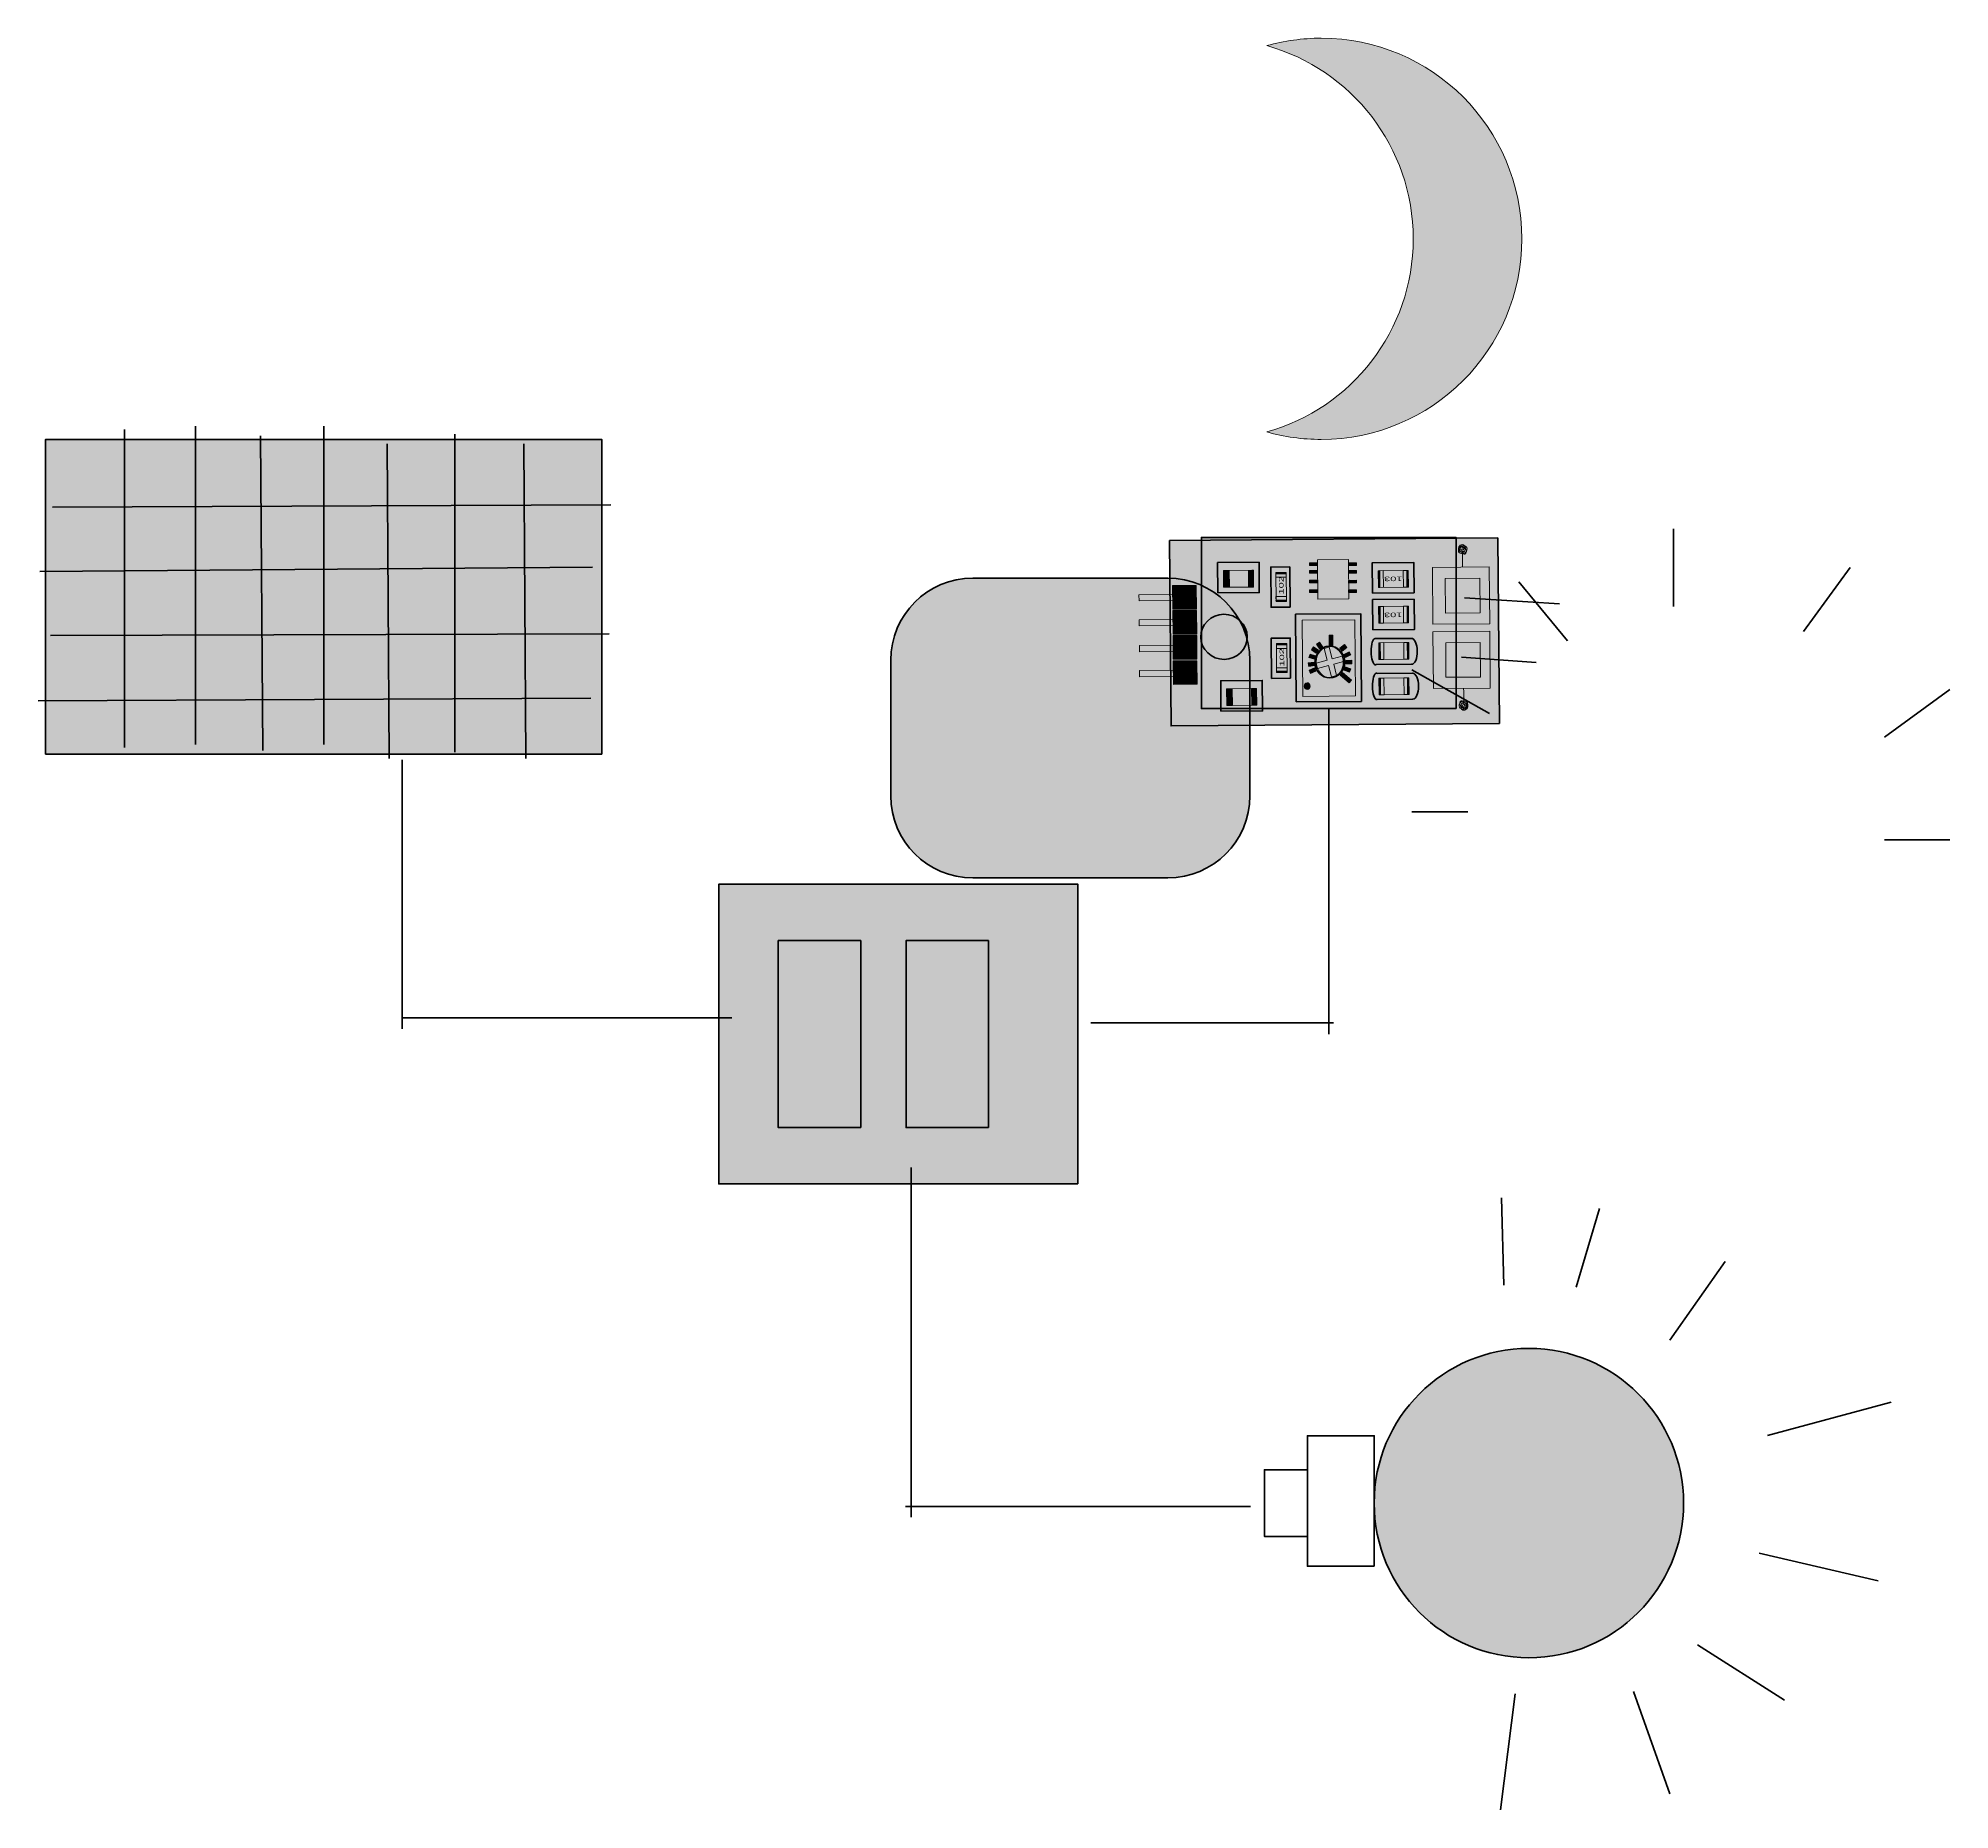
# Model space of a CAD drawing. Extents: x 123 to 472, y -423 to -100.
import ezdxf

# ---------------------------------------------------------------- set-up
doc = ezdxf.new("R2010")
doc.units = 0
doc.header["$MEASUREMENT"] = 0
doc.layers.add('Layer 1', color=7, linetype='Continuous', lineweight=0)

# ---------------------------------------------------------------- blocks, each defined once
blk = doc.blocks.new('Block_0')
at = {"layer": 'Layer 1', "true_color": 0xf3f4f4, "transparency": 33554687}
h = blk.add_hatch(color=7, dxfattribs=at)
h.dxf.hatch_style = 2
h.paths.add_polyline_path([(313.05, -308.6), (247.55, -308.6), (247.55, -253.94), (313.05, -253.94)])
h = blk.add_hatch(color=7, dxfattribs=at)
h.dxf.hatch_style = 2
h.paths.add_polyline_path([(273.43, -298.33), (258.39, -298.33), (258.39, -264.21), (273.43, -264.21)])
h = blk.add_hatch(color=7, dxfattribs=at)
h.dxf.hatch_style = 2
h.paths.add_polyline_path([(296.73, -298.33), (281.7, -298.33), (281.7, -264.21), (296.73, -264.21)])
at = {"layer": 'Layer 1', "color": 253, "lineweight": 140, "true_color": 0x9b9da0}
for points in [[(313.05, -308.6), (247.55, -308.6), (247.55, -253.94), (313.05, -253.94)], [(273.43, -298.33), (258.39, -298.33), (258.39, -264.21), (273.43, -264.21)], [(296.73, -298.33), (281.7, -298.33), (281.7, -264.21), (296.73, -264.21)]]:
    blk.add_lwpolyline(points, close=True, dxfattribs=at)
blk = doc.blocks.new('Block_1')
at = {"layer": 'Layer 1', "true_color": 0x374fa2, "transparency": 33554687}
h = blk.add_hatch(color=175, dxfattribs=at)
h.dxf.hatch_style = 2
edge = h.paths.add_edge_path()
edge.add_spline(control_points=[(335.45, -208.85), (335.43, -206.58), (337.31, -204.72), (339.65, -204.7), (341.99, -204.69), (343.9, -206.51), (343.92, -208.78), (343.94, -211.06), (342.06, -212.92), (339.72, -212.93), (337.38, -212.95), (335.46, -211.12), (335.45, -208.85)], knot_values=[0, 0, 0, 0, 1, 1, 1, 2, 2, 2, 3, 3, 3, 4, 4, 4, 4], degree=3, periodic=0)
edge = h.paths.add_edge_path()
edge.add_spline(control_points=[(389.64, -190.77), (389.64, -190.77), (329.75, -191.25), (329.75, -191.25), (329.75, -191.25), (330.02, -225.07), (330.02, -225.07), (330.02, -225.07), (389.9, -224.6), (389.9, -224.6), (389.9, -224.6), (389.64, -190.77), (389.64, -190.77)], knot_values=[0, 0, 0, 0, 1, 1, 1, 2, 2, 2, 3, 3, 3, 4, 4, 4, 4], degree=3, periodic=0)
at = {"layer": 'Layer 1', "true_color": 0x231f20, "transparency": 33554687}
h = blk.add_hatch(color=250, dxfattribs=at)
h.dxf.hatch_style = 2
h.paths.add_polyline_path([(356.77, -201.93), (356.71, -194.78), (362.37, -194.73), (362.42, -201.89)])
at = {"layer": 'Layer 1', "true_color": 0xc7c8ca, "transparency": 33554687}
h = blk.add_hatch(color=9, dxfattribs=at)
h.dxf.hatch_style = 2
h.paths.add_polyline_path([(339.62, -199.77), (339.59, -196.73), (339.86, -196.72), (339.89, -199.77)])
at = {"layer": 'Layer 1', "true_color": 0xe4e5e6, "transparency": 33554687}
h = blk.add_hatch(color=254, dxfattribs=at)
h.dxf.hatch_style = 2
h.paths.add_polyline_path([(339.75, -199.77), (339.73, -196.72), (340.64, -196.72), (340.66, -199.76)])
h = blk.add_hatch(color=254, dxfattribs=at)
h.dxf.hatch_style = 2
h.paths.add_polyline_path([(344.17, -199.73), (344.14, -196.69), (345.05, -196.68), (345.08, -199.73)])
at = {"layer": 'Layer 1', "true_color": 0xc7c8ca, "transparency": 33554687}
h = blk.add_hatch(color=9, dxfattribs=at)
h.dxf.hatch_style = 2
h.paths.add_polyline_path([(344.8, -199.73), (344.78, -196.68), (345.05, -196.68), (345.08, -199.73)])
at = {"layer": 'Layer 1', "true_color": 0x231f20, "transparency": 33554687}
h = blk.add_hatch(color=250, dxfattribs=at)
h.dxf.hatch_style = 2
h.paths.add_polyline_path([(351.08, -202.35), (349.17, -202.37), (349.12, -197.08), (351.04, -197.06)])
at = {"layer": 'Layer 1', "true_color": 0xc7c8ca, "transparency": 33554687}
h = blk.add_hatch(color=9, dxfattribs=at)
h.dxf.hatch_style = 2
h.paths.add_polyline_path([(351.04, -197.33), (349.13, -197.34), (349.12, -197.08), (351.04, -197.06)])
at = {"layer": 'Layer 1', "true_color": 0xdadbdc, "transparency": 33554687}
h = blk.add_hatch(color=254, dxfattribs=at)
h.dxf.hatch_style = 2
h.paths.add_polyline_path([(355.27, -195.79), (355.26, -195.31), (356.71, -195.29), (356.72, -195.78)])
h = blk.add_hatch(color=254, dxfattribs=at)
h.dxf.hatch_style = 2
h.paths.add_polyline_path([(355.28, -197.19), (355.27, -196.71), (356.73, -196.69), (356.73, -197.18)])
h = blk.add_hatch(color=254, dxfattribs=at)
h.dxf.hatch_style = 2
h.paths.add_polyline_path([(355.29, -198.98), (355.29, -198.5), (356.74, -198.48), (356.74, -198.97)])
h = blk.add_hatch(color=254, dxfattribs=at)
h.dxf.hatch_style = 2
h.paths.add_polyline_path([(362.37, -195.81), (362.37, -195.33), (363.82, -195.32), (363.83, -195.8)])
h = blk.add_hatch(color=254, dxfattribs=at)
h.dxf.hatch_style = 2
h.paths.add_polyline_path([(362.38, -197.21), (362.38, -196.73), (363.83, -196.72), (363.84, -197.2)])
h = blk.add_hatch(color=254, dxfattribs=at)
h.dxf.hatch_style = 2
h.paths.add_polyline_path([(362.4, -199), (362.4, -198.52), (363.85, -198.51), (363.85, -198.99)])
at = {"layer": 'Layer 1', "true_color": 0x231f20, "transparency": 33554687}
h = blk.add_hatch(color=250, dxfattribs=at)
h.dxf.hatch_style = 2
h.paths.add_polyline_path([(367.84, -199.79), (367.82, -196.75), (373.28, -196.7), (373.3, -199.75)])
at = {"layer": 'Layer 1', "true_color": 0xc7c8ca, "transparency": 33554687}
h = blk.add_hatch(color=9, dxfattribs=at)
h.dxf.hatch_style = 2
h.paths.add_polyline_path([(367.84, -199.79), (367.82, -196.75), (368.09, -196.74), (368.11, -199.79)])
h = blk.add_hatch(color=9, dxfattribs=at)
h.dxf.hatch_style = 2
h.paths.add_polyline_path([(373.03, -199.75), (373, -196.7), (373.28, -196.7), (373.3, -199.75)])
at = {"layer": 'Layer 1', "true_color": 0xcbccce, "transparency": 33554687}
h = blk.add_hatch(color=254, dxfattribs=at)
h.dxf.hatch_style = 2
h.paths.add_polyline_path([(377.78, -206.53), (377.7, -196.15), (388.07, -196.07), (388.15, -206.45)])
at = {"layer": 'Layer 1', "true_color": 0x231f20, "transparency": 33554687}
h = blk.add_hatch(color=250, dxfattribs=at)
h.dxf.hatch_style = 2
h.paths.add_polyline_path([(380.07, -204.47), (380.02, -198.17), (386.33, -198.12), (386.38, -204.42)])
at = {"layer": 'Layer 1', "true_color": 0xb6b8ba, "transparency": 33554687}
h = blk.add_hatch(color=9, dxfattribs=at)
h.dxf.hatch_style = 2
h.paths.add_polyline_path([(324.19, -202.25), (324.18, -201.13), (332.87, -201.06), (332.88, -202.18)])
at = {"layer": 'Layer 1', "true_color": 0xcbccce, "transparency": 33554687}
h = blk.add_hatch(color=254, dxfattribs=at)
h.dxf.hatch_style = 2
h.paths.add_polyline_path([(330.36, -203.79), (330.32, -199.48), (334.63, -199.45), (334.66, -203.76)])
at = {"layer": 'Layer 1', "true_color": 0x231f20, "transparency": 33554687}
h = blk.add_hatch(color=250, dxfattribs=at)
h.dxf.hatch_style = 2
h.paths.add_polyline_path([(330.71, -203.44), (330.68, -199.84), (334.28, -199.81), (334.31, -203.41)])
at = {"layer": 'Layer 1', "true_color": 0xc7c8ca, "transparency": 33554687}
h = blk.add_hatch(color=9, dxfattribs=at)
h.dxf.hatch_style = 2
h.paths.add_polyline_path([(351.08, -202.35), (349.17, -202.37), (349.16, -202.1), (351.08, -202.09)])
at = {"layer": 'Layer 1', "true_color": 0xdadbdc, "transparency": 33554687}
h = blk.add_hatch(color=254, dxfattribs=at)
h.dxf.hatch_style = 2
h.paths.add_polyline_path([(355.3, -200.71), (355.3, -200.23), (356.75, -200.22), (356.76, -200.7)])
h = blk.add_hatch(color=254, dxfattribs=at)
h.dxf.hatch_style = 2
h.paths.add_polyline_path([(362.41, -200.73), (362.41, -200.25), (363.86, -200.24), (363.87, -200.72)])
at = {"layer": 'Layer 1', "true_color": 0xb6b8ba, "transparency": 33554687}
h = blk.add_hatch(color=9, dxfattribs=at)
h.dxf.hatch_style = 2
h.paths.add_polyline_path([(324.22, -206.8), (324.21, -205.69), (332.9, -205.62), (332.91, -206.73)])
at = {"layer": 'Layer 1', "true_color": 0xcbccce, "transparency": 33554687}
h = blk.add_hatch(color=254, dxfattribs=at)
h.dxf.hatch_style = 2
h.paths.add_polyline_path([(330.39, -208.35), (330.36, -204.04), (334.66, -204.01), (334.7, -208.32)])
at = {"layer": 'Layer 1', "true_color": 0x231f20, "transparency": 33554687}
h = blk.add_hatch(color=250, dxfattribs=at)
h.dxf.hatch_style = 2
h.paths.add_polyline_path([(330.74, -207.99), (330.71, -204.39), (334.31, -204.37), (334.34, -207.96)])
at = {"layer": 'Layer 1', "true_color": 0x4c66b0, "transparency": 33554687}
h = blk.add_hatch(color=165, dxfattribs=at)
h.dxf.hatch_style = 2
h.paths.add_polyline_path([(352.87, -220.69), (352.74, -204.69), (364.62, -204.6), (364.75, -220.59)])
at = {"layer": 'Layer 1', "true_color": 0x231f20, "transparency": 33554687}
h = blk.add_hatch(color=250, dxfattribs=at)
h.dxf.hatch_style = 2
h.paths.add_polyline_path([(367.89, -206.31), (367.87, -203.27), (373.33, -203.22), (373.35, -206.27)])
at = {"layer": 'Layer 1', "true_color": 0xc7c8ca, "transparency": 33554687}
h = blk.add_hatch(color=9, dxfattribs=at)
h.dxf.hatch_style = 2
h.paths.add_polyline_path([(367.89, -206.31), (367.87, -203.27), (368.14, -203.26), (368.16, -206.31)])
h = blk.add_hatch(color=9, dxfattribs=at)
h.dxf.hatch_style = 2
h.paths.add_polyline_path([(373.08, -206.27), (373.06, -203.22), (373.33, -203.22), (373.35, -206.27)])
at = {"layer": 'Layer 1', "true_color": 0xcbccce, "transparency": 33554687}
h = blk.add_hatch(color=254, dxfattribs=at)
h.dxf.hatch_style = 2
h.paths.add_polyline_path([(330.43, -212.9), (330.39, -208.6), (334.7, -208.56), (334.73, -212.87)])
at = {"layer": 'Layer 1', "true_color": 0x231f20, "transparency": 33554687}
h = blk.add_hatch(color=250, dxfattribs=at)
h.dxf.hatch_style = 2
h.paths.add_polyline_path([(330.67, -212.53), (330.65, -208.93), (334.24, -208.9), (334.27, -212.5)])
at = {"layer": 'Layer 1', "true_color": 0x488ccb, "transparency": 33554687}
h = blk.add_hatch(color=153, dxfattribs=at)
h.dxf.hatch_style = 2
h.paths.add_polyline_path([(354.05, -219.67), (353.94, -205.79), (363.54, -205.71), (363.65, -219.6)])
at = {"layer": 'Layer 1', "true_color": 0x3a4fa2, "transparency": 33554687}
h = blk.add_hatch(color=175, dxfattribs=at)
h.dxf.hatch_style = 2
h.paths.add_polyline_path([(358.86, -208.5), (359.51, -208.49), (359.53, -210.6), (358.88, -210.6)])
at = {"layer": 'Layer 1', "true_color": 0xcbccce, "transparency": 33554687}
h = blk.add_hatch(color=254, dxfattribs=at)
h.dxf.hatch_style = 2
h.paths.add_polyline_path([(377.87, -218.25), (377.79, -207.88), (388.17, -207.8), (388.25, -218.17)])
at = {"layer": 'Layer 1', "true_color": 0xb6b8ba, "transparency": 33554687}
h = blk.add_hatch(color=9, dxfattribs=at)
h.dxf.hatch_style = 2
h.paths.add_polyline_path([(324.26, -211.54), (324.25, -210.42), (332.94, -210.35), (332.95, -211.47)])
at = {"layer": 'Layer 1', "true_color": 0x231f20, "transparency": 33554687}
h = blk.add_hatch(color=250, dxfattribs=at)
h.dxf.hatch_style = 2
h.paths.add_polyline_path([(351.18, -215.33), (349.27, -215.34), (349.23, -210.05), (351.14, -210.04)])
at = {"layer": 'Layer 1', "true_color": 0xc7c8ca, "transparency": 33554687}
h = blk.add_hatch(color=9, dxfattribs=at)
h.dxf.hatch_style = 2
h.paths.add_polyline_path([(351.14, -210.3), (349.23, -210.32), (349.23, -210.05), (351.14, -210.04)])
at = {"layer": 'Layer 1', "true_color": 0x3a4fa2, "transparency": 33554687}
h = blk.add_hatch(color=175, dxfattribs=at)
h.dxf.hatch_style = 2
h.paths.add_polyline_path([(356.39, -212.3), (356.2, -212.92), (355.18, -212.61), (355.37, -211.98)])
h = blk.add_hatch(color=175, dxfattribs=at)
h.dxf.hatch_style = 2
h.paths.add_polyline_path([(356.89, -211.24), (356.52, -211.77), (355.63, -211.16), (356.01, -210.63)])
at = {"layer": 'Layer 1', "true_color": 0x636466, "transparency": 33554687}
h = blk.add_hatch(color=251, dxfattribs=at)
h.dxf.hatch_style = 2
h.paths.add_polyline_path([(360.23, -215.85), (359.31, -216.1), (358.77, -214.04), (356.74, -214.58), (356.49, -213.62), (358.51, -213.08), (357.95, -210.95), (358.87, -210.7), (359.44, -212.84), (361.25, -212.36), (361.5, -213.32), (359.69, -213.8)])
at = {"layer": 'Layer 1', "true_color": 0x3a4fa2, "transparency": 33554687}
h = blk.add_hatch(color=175, dxfattribs=at)
h.dxf.hatch_style = 2
h.paths.add_polyline_path([(357.71, -210.7), (357.16, -211.06), (356.57, -210.17), (357.11, -209.81)])
h = blk.add_hatch(color=175, dxfattribs=at)
h.dxf.hatch_style = 2
h.paths.add_polyline_path([(361.24, -211.42), (360.82, -210.91), (361.66, -210.23), (362.07, -210.74)])
h = blk.add_hatch(color=175, dxfattribs=at)
h.dxf.hatch_style = 2
h.paths.add_polyline_path([(361.83, -212.59), (361.54, -212.01), (362.5, -211.54), (362.79, -212.12)])
at = {"layer": 'Layer 1', "true_color": 0xc4962d, "transparency": 33554687}
h = blk.add_hatch(color=42, dxfattribs=at)
h.dxf.hatch_style = 2
h.paths.add_polyline_path([(367.92, -212.93), (367.9, -209.89), (373.36, -209.85), (373.39, -212.89)])
at = {"layer": 'Layer 1', "true_color": 0xc7c8ca, "transparency": 33554687}
h = blk.add_hatch(color=9, dxfattribs=at)
h.dxf.hatch_style = 2
h.paths.add_polyline_path([(367.94, -212.93), (367.92, -209.89), (368.19, -209.89), (368.22, -212.93)])
h = blk.add_hatch(color=9, dxfattribs=at)
h.dxf.hatch_style = 2
h.paths.add_polyline_path([(373.13, -212.89), (373.11, -209.85), (373.38, -209.85), (373.41, -212.89)])
at = {"layer": 'Layer 1', "true_color": 0x231f20, "transparency": 33554687}
h = blk.add_hatch(color=250, dxfattribs=at)
h.dxf.hatch_style = 2
h.paths.add_polyline_path([(380.16, -216.2), (380.11, -209.9), (386.42, -209.85), (386.47, -216.15)])
at = {"layer": 'Layer 1', "true_color": 0xb6b8ba, "transparency": 33554687}
h = blk.add_hatch(color=9, dxfattribs=at)
h.dxf.hatch_style = 2
h.paths.add_polyline_path([(324.3, -216.09), (324.29, -214.97), (332.98, -214.91), (332.99, -216.02)])
at = {"layer": 'Layer 1', "true_color": 0xcbccce, "transparency": 33554687}
h = blk.add_hatch(color=254, dxfattribs=at)
h.dxf.hatch_style = 2
h.paths.add_polyline_path([(330.46, -217.51), (330.43, -213.21), (334.74, -213.17), (334.77, -217.48)])
at = {"layer": 'Layer 1', "true_color": 0x231f20, "transparency": 33554687}
h = blk.add_hatch(color=250, dxfattribs=at)
h.dxf.hatch_style = 2
h.paths.add_polyline_path([(330.71, -217.08), (330.68, -213.48), (334.28, -213.46), (334.31, -217.05)])
at = {"layer": 'Layer 1', "true_color": 0xc7c8ca, "transparency": 33554687}
h = blk.add_hatch(color=9, dxfattribs=at)
h.dxf.hatch_style = 2
h.paths.add_polyline_path([(351.18, -215.33), (349.27, -215.34), (349.27, -215.08), (351.18, -215.06)])
at = {"layer": 'Layer 1', "true_color": 0x3a4fa2, "transparency": 33554687}
h = blk.add_hatch(color=175, dxfattribs=at)
h.dxf.hatch_style = 2
h.paths.add_polyline_path([(356.13, -213.41), (356.21, -214.06), (355.15, -214.2), (355.06, -213.56)])
h = blk.add_hatch(color=175, dxfattribs=at)
h.dxf.hatch_style = 2
h.paths.add_polyline_path([(356.17, -214.46), (356.43, -215.06), (355.44, -215.49), (355.19, -214.89)])
h = blk.add_hatch(color=175, dxfattribs=at)
h.dxf.hatch_style = 2
h.paths.add_polyline_path([(360.89, -215.82), (361.31, -215.32), (362.92, -216.69), (362.49, -217.18)])
h = blk.add_hatch(color=175, dxfattribs=at)
h.dxf.hatch_style = 2
h.paths.add_polyline_path([(361.55, -214.88), (361.8, -214.27), (362.79, -214.68), (362.55, -215.28)])
h = blk.add_hatch(color=175, dxfattribs=at)
h.dxf.hatch_style = 2
h.paths.add_polyline_path([(361.91, -213.76), (361.91, -213.11), (362.98, -213.1), (362.99, -213.75)])
at = {"layer": 'Layer 1', "true_color": 0xc7c8ca, "transparency": 33554687}
h = blk.add_hatch(color=9, dxfattribs=at)
h.dxf.hatch_style = 2
h.paths.add_polyline_path([(340.18, -221.34), (340.16, -218.3), (340.43, -218.29), (340.45, -221.34)])
h = blk.add_hatch(color=9, dxfattribs=at)
h.dxf.hatch_style = 2
h.paths.add_polyline_path([(340.2, -221.34), (340.18, -218.3), (340.45, -218.29), (340.47, -221.34)])
at = {"layer": 'Layer 1', "true_color": 0xe4e5e6, "transparency": 33554687}
h = blk.add_hatch(color=254, dxfattribs=at)
h.dxf.hatch_style = 2
h.paths.add_polyline_path([(340.32, -221.34), (340.29, -218.3), (341.2, -218.29), (341.23, -221.33)])
h = blk.add_hatch(color=254, dxfattribs=at)
h.dxf.hatch_style = 2
h.paths.add_polyline_path([(344.73, -221.3), (344.71, -218.26), (345.62, -218.25), (345.64, -221.3)])
at = {"layer": 'Layer 1', "true_color": 0xc7c8ca, "transparency": 33554687}
h = blk.add_hatch(color=9, dxfattribs=at)
h.dxf.hatch_style = 2
h.paths.add_polyline_path([(345.37, -221.3), (345.34, -218.26), (345.62, -218.25), (345.64, -221.3)])
h = blk.add_hatch(color=9, dxfattribs=at)
h.dxf.hatch_style = 2
h.paths.add_polyline_path([(345.39, -221.3), (345.36, -218.26), (345.64, -218.25), (345.66, -221.3)])
at = {"layer": 'Layer 1', "true_color": 0xb3b5b8, "transparency": 33554687}
h = blk.add_hatch(color=253, dxfattribs=at)
h.dxf.hatch_style = 2
edge = h.paths.add_edge_path()
edge.add_ellipse((354.85, -217.81), major_axis=(-0.005, 0.623), ratio=0.875, start_angle=0, end_angle=360)
at = {"layer": 'Layer 1', "true_color": 0xc4962d, "transparency": 33554687}
h = blk.add_hatch(color=42, dxfattribs=at)
h.dxf.hatch_style = 2
h.paths.add_polyline_path([(367.97, -219.38), (367.95, -216.34), (373.41, -216.3), (373.44, -219.34)])
at = {"layer": 'Layer 1', "true_color": 0xc7c8ca, "transparency": 33554687}
h = blk.add_hatch(color=9, dxfattribs=at)
h.dxf.hatch_style = 2
h.paths.add_polyline_path([(367.97, -219.38), (367.95, -216.34), (368.22, -216.34), (368.25, -219.38)])
h = blk.add_hatch(color=9, dxfattribs=at)
h.dxf.hatch_style = 2
h.paths.add_polyline_path([(373.16, -219.34), (373.14, -216.3), (373.41, -216.3), (373.44, -219.34)])
at = {"layer": 'Layer 1', "color": 254, "lineweight": 35, "true_color": 0xdedfe0}
for p, q in [((383.52, -201.73), (400.86, -202.79)), ((383.01, -212.54), (396.61, -213.47))]:
    blk.add_line(p, q, dxfattribs=at)
at = {"layer": 'Layer 1', "color": 254, "lineweight": 35, "true_color": 0xe9e9ea}
for points in [[(338.55, -200.81), (338.5, -195.27), (346.08, -195.21), (346.12, -200.75)], [(351.73, -203.39), (348.26, -203.42), (348.2, -196.08), (351.68, -196.05)], [(366.77, -200.83), (366.73, -195.29), (374.3, -195.23), (374.35, -200.77)], [(366.82, -207.56), (366.78, -202.03), (374.36, -201.97), (374.4, -207.5)], [(351.84, -216.37), (348.36, -216.4), (348.3, -209.05), (351.78, -209.03)], [(339.13, -222.38), (339.09, -216.84), (346.66, -216.78), (346.71, -222.32)]]:
    blk.add_lwpolyline(points, close=True, dxfattribs=at)
at = {"layer": 'Layer 1'}
for points in [[(356.77, -201.93), (356.71, -194.78), (362.37, -194.73), (362.42, -201.89)], [(339.62, -199.77), (339.59, -196.73), (345.05, -196.68), (345.08, -199.73)], [(339.62, -199.77), (339.59, -196.73), (339.86, -196.72), (339.89, -199.77)], [(339.75, -199.77), (339.73, -196.72), (340.64, -196.72), (340.66, -199.76)], [(344.17, -199.73), (344.14, -196.69), (345.05, -196.68), (345.08, -199.73)], [(344.8, -199.73), (344.78, -196.68), (345.05, -196.68), (345.08, -199.73)], [(351.08, -202.35), (349.17, -202.37), (349.12, -197.08), (351.04, -197.06)], [(351.04, -197.94), (349.13, -197.96), (349.12, -197.08), (351.04, -197.06)], [(351.04, -197.33), (349.13, -197.34), (349.12, -197.08), (351.04, -197.06)], [(355.27, -195.79), (355.26, -195.31), (356.71, -195.29), (356.72, -195.78)], [(355.28, -197.19), (355.27, -196.71), (356.73, -196.69), (356.73, -197.18)], [(355.29, -198.98), (355.29, -198.5), (356.74, -198.48), (356.74, -198.97)], [(362.37, -195.81), (362.37, -195.33), (363.82, -195.32), (363.83, -195.8)], [(362.38, -197.21), (362.38, -196.73), (363.83, -196.72), (363.84, -197.2)], [(362.4, -199), (362.4, -198.52), (363.85, -198.51), (363.85, -198.99)], [(367.84, -199.79), (367.82, -196.75), (373.28, -196.7), (373.3, -199.75)], [(367.84, -199.79), (367.82, -196.75), (368.72, -196.74), (368.75, -199.78)], [(367.84, -199.79), (367.82, -196.75), (368.09, -196.74), (368.11, -199.79)], [(372.39, -199.75), (372.37, -196.71), (373.28, -196.7), (373.3, -199.75)], [(373.03, -199.75), (373, -196.7), (373.28, -196.7), (373.3, -199.75)], [(377.78, -206.53), (377.7, -196.15), (388.07, -196.07), (388.15, -206.45)], [(380.07, -204.47), (380.02, -198.17), (386.33, -198.12), (386.38, -204.42)], [(324.19, -202.25), (324.18, -201.13), (332.87, -201.06), (332.88, -202.18)], [(330.36, -203.79), (330.32, -199.48), (334.63, -199.45), (334.66, -203.76)], [(330.71, -203.44), (330.68, -199.84), (334.28, -199.81), (334.31, -203.41)], [(351.08, -202.35), (349.17, -202.37), (349.16, -201.49), (351.07, -201.47)], [(351.08, -202.35), (349.17, -202.37), (349.16, -202.1), (351.08, -202.09)], [(355.3, -200.71), (355.3, -200.23), (356.75, -200.22), (356.76, -200.7)], [(362.41, -200.73), (362.41, -200.25), (363.86, -200.24), (363.87, -200.72)], [(324.22, -206.8), (324.21, -205.69), (332.9, -205.62), (332.91, -206.73)], [(330.39, -208.35), (330.36, -204.04), (334.66, -204.01), (334.7, -208.32)], [(330.74, -207.99), (330.71, -204.39), (334.31, -204.37), (334.34, -207.96)], [(367.89, -206.31), (367.87, -203.27), (373.33, -203.22), (373.35, -206.27)], [(367.89, -206.31), (367.87, -203.27), (368.78, -203.26), (368.8, -206.3)], [(367.89, -206.31), (367.87, -203.27), (368.14, -203.26), (368.16, -206.31)], [(372.44, -206.27), (372.42, -203.23), (373.33, -203.22), (373.35, -206.27)], [(373.08, -206.27), (373.06, -203.22), (373.33, -203.22), (373.35, -206.27)], [(330.43, -212.9), (330.39, -208.6), (334.7, -208.56), (334.73, -212.87)], [(330.67, -212.53), (330.65, -208.93), (334.24, -208.9), (334.27, -212.5)], [(354.05, -219.67), (353.94, -205.79), (363.54, -205.71), (363.65, -219.6)], [(358.86, -208.5), (359.51, -208.49), (359.53, -210.6), (358.88, -210.6)], [(377.87, -218.25), (377.79, -207.88), (388.17, -207.8), (388.25, -218.17)], [(324.26, -211.54), (324.25, -210.42), (332.94, -210.35), (332.95, -211.47)], [(351.18, -215.33), (349.27, -215.34), (349.23, -210.05), (351.14, -210.04)], [(351.15, -210.92), (349.23, -210.93), (349.23, -210.05), (351.14, -210.04)], [(351.14, -210.3), (349.23, -210.32), (349.23, -210.05), (351.14, -210.04)], [(356.39, -212.3), (356.2, -212.92), (355.18, -212.61), (355.37, -211.98)], [(356.89, -211.24), (356.52, -211.77), (355.63, -211.16), (356.01, -210.63)], [(360.23, -215.85), (359.31, -216.1), (358.77, -214.04), (356.74, -214.58), (356.49, -213.62), (358.51, -213.08), (357.95, -210.95), (358.87, -210.7), (359.44, -212.84), (361.25, -212.36), (361.5, -213.32), (359.69, -213.8)], [(357.71, -210.7), (357.16, -211.06), (356.57, -210.17), (357.11, -209.81)], [(361.24, -211.42), (360.82, -210.91), (361.66, -210.23), (362.07, -210.74)], [(361.83, -212.59), (361.54, -212.01), (362.5, -211.54), (362.79, -212.12)], [(367.92, -212.93), (367.9, -209.89), (373.36, -209.85), (373.39, -212.89)], [(367.94, -212.93), (367.92, -209.89), (368.83, -209.88), (368.85, -212.93)], [(367.94, -212.93), (367.92, -209.89), (368.19, -209.89), (368.22, -212.93)], [(372.5, -212.9), (372.47, -209.85), (373.38, -209.85), (373.41, -212.89)], [(373.13, -212.89), (373.11, -209.85), (373.38, -209.85), (373.41, -212.89)], [(380.16, -216.2), (380.11, -209.9), (386.42, -209.85), (386.47, -216.15)], [(324.3, -216.09), (324.29, -214.97), (332.98, -214.91), (332.99, -216.02)], [(330.46, -217.51), (330.43, -213.21), (334.74, -213.17), (334.77, -217.48)], [(330.71, -217.08), (330.68, -213.48), (334.28, -213.46), (334.31, -217.05)], [(351.18, -215.33), (349.27, -215.34), (349.26, -214.46), (351.18, -214.45)], [(351.18, -215.33), (349.27, -215.34), (349.27, -215.08), (351.18, -215.06)], [(356.13, -213.41), (356.21, -214.06), (355.15, -214.2), (355.06, -213.56)], [(356.17, -214.46), (356.43, -215.06), (355.44, -215.49), (355.19, -214.89)], [(360.89, -215.82), (361.31, -215.32), (362.92, -216.69), (362.49, -217.18)], [(361.55, -214.88), (361.8, -214.27), (362.79, -214.68), (362.55, -215.28)], [(361.91, -213.76), (361.91, -213.11), (362.98, -213.1), (362.99, -213.75)], [(340.18, -221.34), (340.16, -218.3), (345.62, -218.25), (345.64, -221.3)], [(340.18, -221.34), (340.16, -218.3), (340.43, -218.29), (340.45, -221.34)], [(340.2, -221.34), (340.18, -218.3), (340.45, -218.29), (340.47, -221.34)], [(340.32, -221.34), (340.29, -218.3), (341.2, -218.29), (341.23, -221.33)], [(344.73, -221.3), (344.71, -218.26), (345.62, -218.25), (345.64, -221.3)], [(345.37, -221.3), (345.34, -218.26), (345.62, -218.25), (345.64, -221.3)], [(345.39, -221.3), (345.36, -218.26), (345.64, -218.25), (345.66, -221.3)], [(367.97, -219.38), (367.95, -216.34), (373.41, -216.3), (373.44, -219.34)], [(367.97, -219.38), (367.95, -216.34), (368.86, -216.33), (368.88, -219.38)], [(367.97, -219.38), (367.95, -216.34), (368.22, -216.34), (368.25, -219.38)], [(372.53, -219.35), (372.5, -216.3), (373.41, -216.3), (373.44, -219.34)], [(373.16, -219.34), (373.14, -216.3), (373.41, -216.3), (373.44, -219.34)]]:
    blk.add_lwpolyline(points, close=True, dxfattribs=at)
at = {"layer": 'Layer 1', "color": 7, "lineweight": 35, "true_color": 0xffffff}
blk.add_lwpolyline([(352.87, -220.69), (352.74, -204.69), (364.62, -204.6), (364.75, -220.59)], close=True, dxfattribs=at)
at = {"layer": 'Layer 1'}
for centre, major_axis, ratio in [((358.98, -213.41), (-0.02, 2.85), 0.864015), ((354.85, -217.81), (-0.005, 0.623), 0.875)]:
    blk.add_ellipse(centre, major_axis=major_axis, ratio=ratio, dxfattribs=at)
at = {"layer": 'Layer 1', "color": 9, "lineweight": 35, "true_color": 0xb6b8ba}
for points in [[(389.64, -190.77), (389.64, -190.77), (329.75, -191.25), (329.75, -191.25), (329.75, -191.25), (330.02, -225.07), (330.02, -225.07), (330.02, -225.07), (389.9, -224.6), (389.9, -224.6), (389.9, -224.6), (389.64, -190.77), (389.64, -190.77)], [(335.45, -208.85), (335.43, -206.58), (337.31, -204.72), (339.65, -204.7), (341.99, -204.69), (343.9, -206.51), (343.92, -208.78), (343.94, -211.06), (342.06, -212.92), (339.72, -212.93), (337.38, -212.95), (335.46, -211.12), (335.45, -208.85)]]:
    blk.add_open_spline(points, degree=3, knots=[0, 0, 0, 0, 1, 1, 1, 2, 2, 2, 3, 3, 3, 4, 4, 4, 4], dxfattribs=at)
at = {"layer": 'Layer 1', "color": 254, "lineweight": 9, "true_color": 0xe9e9ea}
for points in [[(383.36, -193.2), (383.21, -193.41), (382.84, -193.38), (382.7, -193.15), (382.57, -192.93), (382.68, -192.6), (382.91, -192.48), (383.14, -192.36), (383.45, -192.42), (383.64, -192.6), (383.83, -192.79), (383.91, -193.06), (383.89, -193.32), (383.87, -193.49), (383.79, -193.69), (383.63, -193.73), (383.4, -193.78), (383.23, -193.51), (383.15, -193.29), (383.08, -193.14), (383.02, -192.97), (383.05, -192.8), (383.09, -192.63), (383.25, -192.48), (383.42, -192.53), (383.5, -192.55), (383.56, -192.62), (383.6, -192.7), (383.72, -192.97), (383.54, -193.33), (383.25, -193.4), (382.96, -193.48), (382.64, -193.29), (382.53, -193.01), (382.44, -192.75), (382.54, -192.42), (382.78, -192.3), (383.02, -192.17), (383.38, -192.3), (383.44, -192.57), (383.49, -192.84), (383.18, -193.12), (382.93, -193), (382.77, -192.92), (382.7, -192.72), (382.74, -192.55), (382.79, -192.38), (382.93, -192.25), (383.09, -192.19), (383.4, -192.07), (383.79, -192.23), (383.94, -192.53), (384.08, -192.83), (383.97, -193.22), (383.72, -193.43), (383.46, -193.64), (383.09, -193.69), (382.78, -193.58), (382.68, -193.54), (382.57, -193.49), (382.52, -193.4), (382.48, -193.35), (382.47, -193.28), (382.46, -193.22), (382.4, -192.96), (382.4, -192.67), (382.51, -192.43), (382.63, -192.18), (382.87, -191.98), (383.14, -191.98), (383.41, -191.98), (383.68, -192.21), (383.66, -192.48)], [(383.21, -220.98), (383.36, -220.77), (383.73, -220.81), (383.87, -221.03), (384, -221.26), (383.89, -221.58), (383.66, -221.7), (383.42, -221.82), (383.12, -221.76), (382.93, -221.58), (382.74, -221.4), (382.66, -221.12), (382.68, -220.86), (382.7, -220.69), (382.78, -220.49), (382.94, -220.46), (383.17, -220.4), (383.34, -220.67), (383.42, -220.89), (383.48, -221.05), (383.55, -221.22), (383.52, -221.38), (383.48, -221.55), (383.31, -221.7), (383.15, -221.65), (383.07, -221.63), (383.01, -221.56), (382.97, -221.48), (382.85, -221.21), (383.03, -220.86), (383.32, -220.78), (383.61, -220.7), (383.93, -220.89), (384.03, -221.17), (384.13, -221.43), (384.03, -221.76), (383.79, -221.89), (383.55, -222.01), (383.19, -221.88), (383.13, -221.61), (383.07, -221.34), (383.39, -221.06), (383.64, -221.18), (383.79, -221.26), (383.87, -221.46), (383.83, -221.63), (383.78, -221.8), (383.64, -221.93), (383.48, -221.99), (383.16, -222.11), (382.77, -221.95), (382.63, -221.65), (382.49, -221.35), (382.59, -220.96), (382.85, -220.75), (383.11, -220.54), (383.48, -220.49), (383.79, -220.6), (383.89, -220.64), (383.99, -220.69), (384.05, -220.78), (384.08, -220.84), (384.1, -220.9), (384.11, -220.96), (384.17, -221.23), (384.17, -221.51), (384.06, -221.76), (383.94, -222), (383.7, -222.2), (383.43, -222.2), (383.16, -222.21), (382.89, -221.97), (382.91, -221.7)]]:
    blk.add_open_spline(points, degree=3, knots=[0, 0, 0, 0, 1, 1, 1, 2, 2, 2, 3, 3, 3, 4, 4, 4, 5, 5, 5, 6, 6, 6, 7, 7, 7, 8, 8, 8, 9, 9, 9, 10, 10, 10, 11, 11, 11, 12, 12, 12, 13, 13, 13, 14, 14, 14, 15, 15, 15, 16, 16, 16, 17, 17, 17, 18, 18, 18, 19, 19, 19, 20, 20, 20, 21, 21, 21, 22, 22, 22, 23, 23, 23, 24, 24, 24, 24], dxfattribs=at)
for points in [[(383.18, -195.99), (383.17, -195.16), (383.17, -194.33), (383.16, -193.5)], [(383.39, -218.2), (383.39, -219.03), (383.4, -219.86), (383.41, -220.69)]]:
    blk.add_open_spline(points, degree=3, dxfattribs=at)
at = {"layer": 'Layer 1', "color": 254, "lineweight": 35, "true_color": 0xe9e9ea}
for points in [[(367.28, -213.91), (366.88, -213.92), (366.54, -212.84), (366.53, -211.52), (366.52, -210.19), (366.84, -209.11), (367.24, -209.11), (367.28, -209.11), (367.32, -209.12), (367.36, -209.14), (367.36, -209.14), (373.82, -209.09), (373.82, -209.09), (373.82, -209.09), (373.82, -209.1), (373.82, -209.1), (373.83, -209.09), (373.85, -209.09), (373.87, -209.09), (374.44, -209.09), (374.92, -210.14), (374.93, -211.45), (374.94, -212.76), (374.48, -213.82), (373.91, -213.82), (373.89, -213.82), (373.87, -213.82), (373.86, -213.82), (373.86, -213.82), (373.86, -213.82), (373.86, -213.82), (373.86, -213.82), (367.41, -213.88), (367.41, -213.88), (367.36, -213.9), (367.32, -213.91), (367.28, -213.91)], [(367.52, -220.27), (367.12, -220.27), (366.78, -219.2), (366.77, -217.87), (366.76, -216.54), (367.08, -215.47), (367.48, -215.46), (367.52, -215.46), (367.56, -215.47), (367.6, -215.49), (367.6, -215.49), (374.06, -215.44), (374.06, -215.44), (374.06, -215.44), (374.06, -215.45), (374.06, -215.45), (374.07, -215.44), (374.09, -215.44), (374.11, -215.44), (374.68, -215.44), (375.16, -216.5), (375.17, -217.8), (375.18, -219.11), (374.72, -220.17), (374.14, -220.18), (374.13, -220.18), (374.11, -220.18), (374.1, -220.17), (374.1, -220.17), (374.1, -220.18), (374.1, -220.18), (374.1, -220.18), (367.64, -220.23), (367.64, -220.23), (367.6, -220.25), (367.56, -220.27), (367.52, -220.27)]]:
    blk.add_open_spline(points, degree=3, knots=[0, 0, 0, 0, 1, 1, 1, 2, 2, 2, 3, 3, 3, 4, 4, 4, 5, 5, 5, 6, 6, 6, 7, 7, 7, 8, 8, 8, 9, 9, 9, 10, 10, 10, 11, 11, 11, 12, 12, 12, 12], dxfattribs=at)
at = {"layer": 'Layer 1', "color": 175, "lineweight": 35, "true_color": 0x3a4fa2}
blk.add_open_spline([(359, -216.31), (357.51, -216.32), (356.29, -215.04), (356.28, -213.44), (356.27, -211.88), (357.42, -210.59), (358.87, -210.53), (358.9, -210.53), (358.93, -210.53), (358.96, -210.52), (359.15, -210.52), (359.35, -210.55), (359.53, -210.59), (360.75, -210.86), (361.67, -212.01), (361.68, -213.4), (361.69, -215), (360.49, -216.29), (359, -216.31)], degree=3, knots=[0, 0, 0, 0, 1, 1, 1, 2, 2, 2, 3, 3, 3, 4, 4, 4, 5, 5, 5, 6, 6, 6, 6], dxfattribs=at)
at = {"layer": 'Layer 1', "char_height": 0.2, "attachment_point": 7}
for s, insert, rotation in [('\\C7;\\c16777215;\\FMyriad Pro|b0|i0|c1;\\H0.831519;\\W1.785132;102 ', (350.57, -201.07), 90.4526), ('\\C7;\\c16777215;\\FMyriad Pro|b0|i0|c1;\\H0.831519;\\W1.785132;103', (372.21, -197.8), 180.4526), ('\\C7;\\c16777215;\\FMyriad Pro|b0|i0|c1;\\H0.831519;\\W1.785132;103', (372.2, -204.37), 180.4526), ('\\C7;\\c16777215;\\FMyriad Pro|b0|i0|c1;\\H0.831519;\\W1.785132;102 ', (350.68, -214.2), 90.4526)]:
    blk.add_mtext(s, dxfattribs=dict(at, insert=insert, rotation=rotation))
blk = doc.blocks.new('Block_2')
at = {"layer": 'Layer 1', "true_color": 0xede941, "transparency": 33554687}
h = blk.add_hatch(color=53, dxfattribs=at)
h.dxf.hatch_style = 2
edge = h.paths.add_edge_path()
edge.add_arc((395.28, -366.81), 28.21, 0, 360)
at = {"layer": 'Layer 1', "color": 250, "lineweight": 140, "true_color": 0x231f20}
for points in [[(367.08, -378.33), (354.91, -378.33), (354.91, -354.52), (367.08, -354.52)], [(354.91, -372.9), (347.06, -372.9), (347.06, -360.73), (354.91, -360.73)]]:
    blk.add_lwpolyline(points, close=True, dxfattribs=at)
blk.add_circle((395.28, -366.81), 28.21, dxfattribs=at)

msp = doc.modelspace()

# ---------------------------------------------------------------- hatches: boundary and pattern name
at = {"layer": 'Layer 1', "true_color": 0xfee700, "transparency": 33554687}
h = msp.add_hatch(color=2, dxfattribs=at)
h.dxf.hatch_style = 2
edge = h.paths.add_edge_path()
edge.add_spline(control_points=[(393.99, -136.22), (393.99, -156.42), (377.61, -172.81), (357.41, -172.81), (353.98, -172.81), (350.65, -172.34), (347.5, -171.45), (362.9, -167.13), (374.19, -152.99), (374.19, -136.22), (374.19, -119.44), (362.9, -105.3), (347.5, -100.99), (350.65, -100.11), (353.98, -99.63), (357.41, -99.63), (377.61, -99.63), (393.99, -116.01), (393.99, -136.22)], knot_values=[0, 0, 0, 0, 1, 1, 1, 2, 2, 2, 3, 3, 3, 4, 4, 4, 5, 5, 5, 6, 6, 6, 6], degree=3, periodic=0)
at = {"layer": 'Layer 1', "true_color": 0x231f20, "transparency": 33554687}
h = msp.add_hatch(color=250, dxfattribs=at)
h.dxf.hatch_style = 2
h.paths.add_polyline_path([(226.21, -230.21), (124.79, -230.21), (124.79, -172.81), (226.21, -172.81)])
at = {"layer": 'Layer 1', "true_color": 0xf3f4f4, "transparency": 33554687}
h = msp.add_hatch(color=7, dxfattribs=at)
h.dxf.hatch_style = 2
h.paths.add_polyline_path([(382.02, -221.91), (335.56, -221.91), (335.56, -190.67), (382.02, -190.67)])
h = msp.add_hatch(color=7, dxfattribs=at)
h.dxf.hatch_style = 2
edge = h.paths.add_edge_path()
edge.add_spline(control_points=[(329.45, -252.78), (329.45, -252.78), (293.87, -252.78), (293.87, -252.78), (285.6, -252.78), (278.9, -246.08), (278.9, -237.81), (278.9, -237.81), (278.9, -213.08), (278.9, -213.08), (278.9, -204.82), (285.6, -198.12), (293.87, -198.12), (293.87, -198.12), (329.45, -198.12), (329.45, -198.12), (337.71, -198.12), (344.41, -204.82), (344.41, -213.08), (344.41, -213.08), (344.41, -237.81), (344.41, -237.81), (344.41, -246.08), (337.71, -252.78), (329.45, -252.78)], knot_values=[0, 0, 0, 0, 1, 1, 1, 2, 2, 2, 3, 3, 3, 4, 4, 4, 5, 5, 5, 6, 6, 6, 7, 7, 7, 8, 8, 8, 8], degree=3, periodic=0)

# ---------------------------------------------------------------- linework, layer by layer
at = {"layer": 'Layer 1', "color": 7, "lineweight": 35, "true_color": 0xffffff}
for p, q in [((152.1, -170.41), (152.1, -228.43)), ((175.5, -170.41), (175.5, -228.43)), ((139.16, -170.98), (139.16, -228.99)), ((163.99, -172.14), (164.37, -229.55)), ((187.05, -173.61), (187.43, -231.01)), ((199.44, -171.84), (199.44, -229.85)), ((212.01, -173.61), (212.38, -231.01)), ((227.88, -184.76), (126.03, -185.14)), ((224.53, -196.13), (123.76, -196.88)), ((227.55, -208.29), (125.7, -208.56)), ((224.21, -219.98), (123.44, -220.51))]:
    msp.add_line(p, q, dxfattribs=at)
at = {"layer": 'Layer 1', "color": 53, "lineweight": 140, "true_color": 0xede941}
for p, q in [((421.68, -203.31), (421.68, -189.09)), ((445.39, -207.85), (453.9, -196.2)), ((402.31, -209.55), (393.47, -198.78)), ((388.13, -222.77), (373.96, -214.85)), ((460.13, -227.13), (472.04, -218.42)), ((384.17, -240.73), (373.96, -240.73)), ((460.13, -245.83), (472.04, -245.83)), ((408.16, -313.07), (403.89, -327.44)), ((431.06, -322.78), (420.97, -337.1)), ((461.34, -348.4), (438.83, -354.48)), ((459.01, -381.01), (437.27, -375.96)), ((441.93, -402.74), (426.02, -392.65)), ((390.08, -422.75), (392.76, -401.58)), ((420.97, -419.82), (414.37, -401.19))]:
    msp.add_line(p, q, dxfattribs=at)
at = {"layer": 'Layer 1', "color": 250, "lineweight": 140, "true_color": 0x231f20}
for p, q in [((358.79, -221.85), (358.79, -281.27)), ((189.81, -231.25), (189.81, -280.31)), ((249.95, -278.3), (189.74, -278.3)), ((315.38, -279.21), (359.67, -279.21)), ((282.63, -305.63), (282.63, -369.41)), ((281.58, -367.42), (344.53, -367.42))]:
    msp.add_line(p, q, dxfattribs=at)
at = {"layer": 'Layer 1', "color": 53, "lineweight": 140, "true_color": 0xeee93d}
msp.add_line((390.3, -311.13), (390.69, -327.05), dxfattribs=at)
at = {"layer": 'Layer 1', "color": 8, "lineweight": 140, "true_color": 0x77787b}
msp.add_lwpolyline([(226.21, -230.21), (124.79, -230.21), (124.79, -172.81), (226.21, -172.81)], close=True, dxfattribs=at)
at = {"layer": 'Layer 1', "color": 253, "lineweight": 140, "true_color": 0x9b9da0}
msp.add_lwpolyline([(382.02, -221.91), (335.56, -221.91), (335.56, -190.67), (382.02, -190.67)], close=True, dxfattribs=at)
at = {"layer": 'Layer 1'}
msp.add_open_spline([(393.99, -136.22), (393.99, -156.42), (377.61, -172.81), (357.41, -172.81), (353.98, -172.81), (350.65, -172.34), (347.5, -171.45), (362.9, -167.13), (374.19, -152.99), (374.19, -136.22), (374.19, -119.44), (362.9, -105.3), (347.5, -100.99), (350.65, -100.11), (353.98, -99.63), (357.41, -99.63), (377.61, -99.63), (393.99, -116.01), (393.99, -136.22)], degree=3, knots=[0, 0, 0, 0, 1, 1, 1, 2, 2, 2, 3, 3, 3, 4, 4, 4, 5, 5, 5, 6, 6, 6, 6], dxfattribs=at)
at = {"layer": 'Layer 1', "color": 253, "lineweight": 140, "true_color": 0x9b9da0}
msp.add_open_spline([(329.45, -252.78), (329.45, -252.78), (293.87, -252.78), (293.87, -252.78), (285.6, -252.78), (278.9, -246.08), (278.9, -237.81), (278.9, -237.81), (278.9, -213.08), (278.9, -213.08), (278.9, -204.82), (285.6, -198.12), (293.87, -198.12), (293.87, -198.12), (329.45, -198.12), (329.45, -198.12), (337.71, -198.12), (344.41, -204.82), (344.41, -213.08), (344.41, -213.08), (344.41, -237.81), (344.41, -237.81), (344.41, -246.08), (337.71, -252.78), (329.45, -252.78)], degree=3, knots=[0, 0, 0, 0, 1, 1, 1, 2, 2, 2, 3, 3, 3, 4, 4, 4, 5, 5, 5, 6, 6, 6, 7, 7, 7, 8, 8, 8, 8], dxfattribs=at)

# ---------------------------------------------------------------- block references
at = {"layer": 'Layer 1'}
for name in ['Block_1', 'Block_0', 'Block_2']:
    msp.add_blockref(name, (0, 0), dxfattribs=at)

doc.saveas('drawing.dxf')
